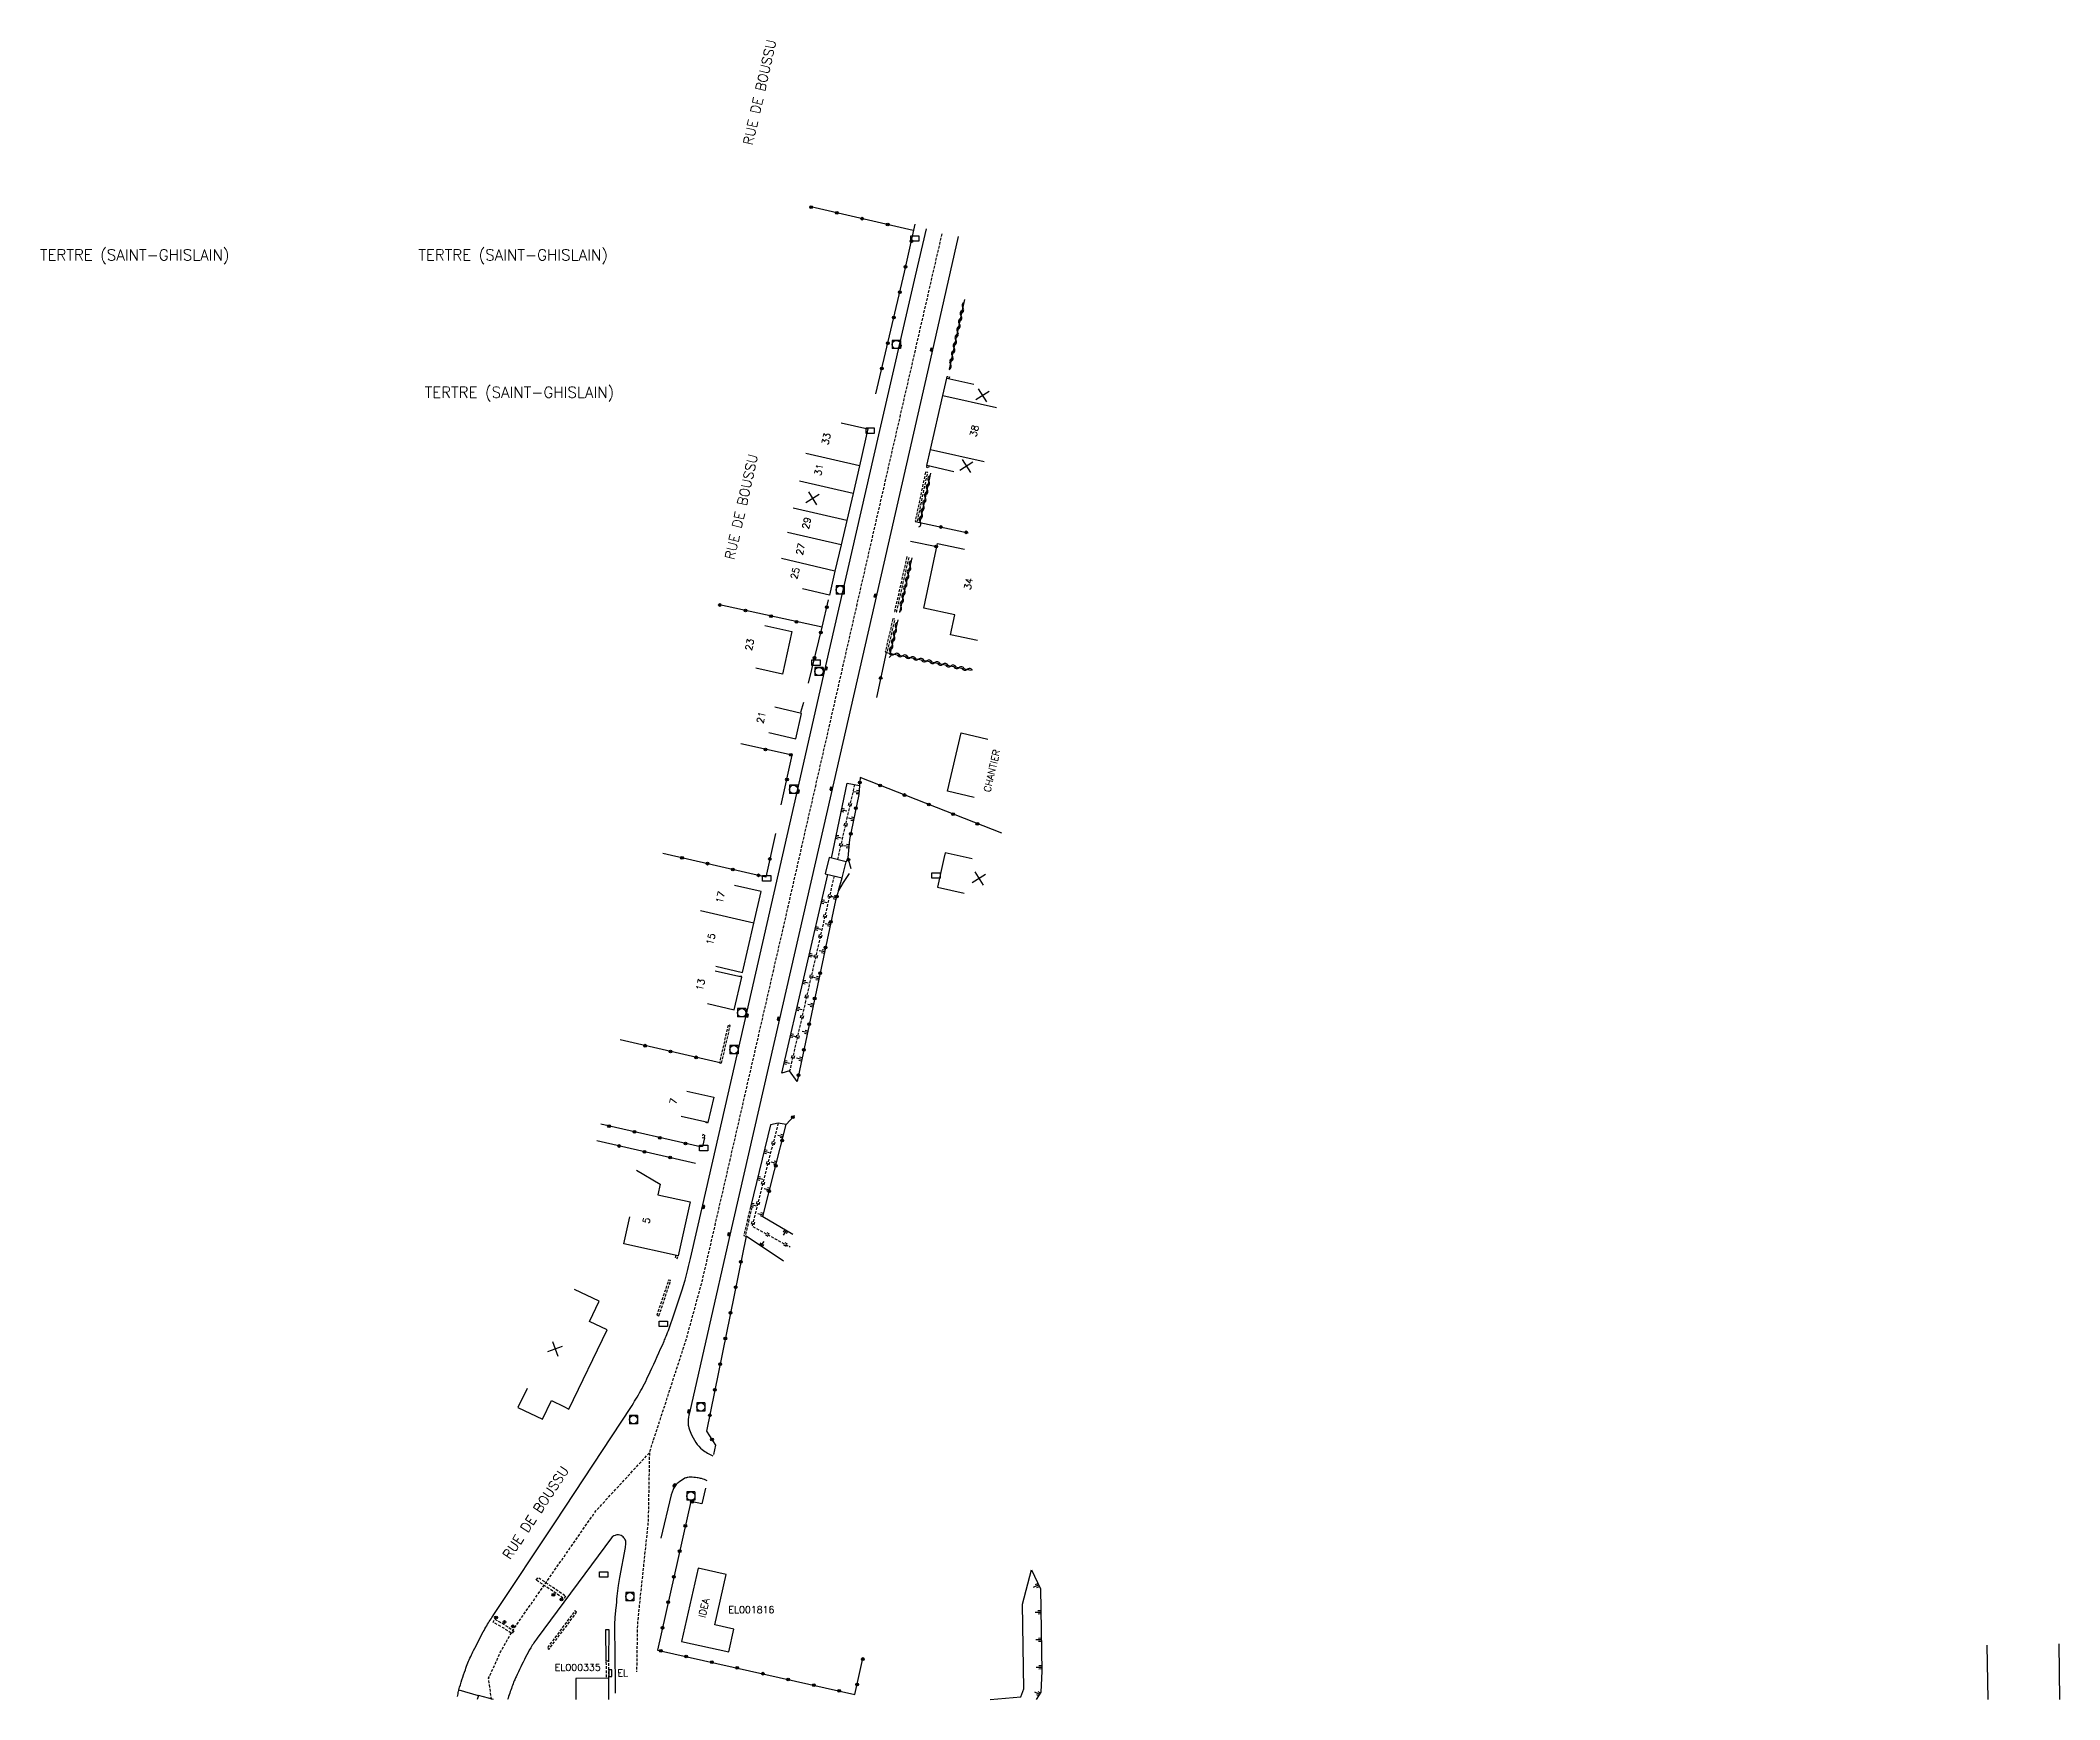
# Model space of a CAD drawing. Header units: millimetres. Extents: x 108000 to 108982, y 127000 to 128000.
# Drawn here: x 108446.3 to 108813.3, y 127000 to 127301.6 of the extents above; entities that cross this region are included whole.
import ezdxf
from ezdxf.enums import TextEntityAlignment as Align

# ---------------------------------------------------------------- set-up
doc = ezdxf.new("R2010")
doc.units = ezdxf.units.MM
doc.linetypes.add('DASHED', pattern=[0.75, 0.5, -0.25])
doc.layers.get('0').update_dxf_attribs({"linetype": 'CONTINUOUS'})
for name, color, linetype in [('W0001', 6, 'DASHED'), ('W0008', 7, 'CONTINUOUS'), ('W0100', 7, 'CONTINUOUS'), ('W0112', 1, 'DASHED'), ('W0120', 7, 'CONTINUOUS'), ('W0211', 2, 'CONTINUOUS'), ('W0220', 5, 'DASHED'), ('W0310', 3, 'CONTINUOUS'), ('W0322', 7, 'CONTINUOUS'), ('W0400', 7, 'CONTINUOUS'), ('W0420', 7, 'CONTINUOUS'), ('W0980', 7, 'CONTINUOUS'), ('W0984', 7, 'CONTINUOUS'), ('W0989', 7, 'CONTINUOUS'), ('W0991', 7, 'CONTINUOUS'), ('W1102', 7, 'CONTINUOUS'), ('W1471', 7, 'CONTINUOUS')]:
    doc.layers.add(name, color=color, linetype=linetype)
doc.styles.get("Standard").update_dxf_attribs({"font": 'romans.shx', "width": 0.85})

msp = doc.modelspace()

# ---------------------------------------------------------------- texts
at = {"layer": 'W0980'}
for p in [(108463.42, 127262.5), (108532.19, 127262.5), (108533.34, 127237.53)]:
    msp.add_text('TERTRE (SAINT-GHISLAIN)', height=2, dxfattribs=at).set_placement(p, align=Align.MIDDLE)
at = {"layer": 'W0984'}
for s, rotation, p in [('CHANTIER', 76.8041, (108619.2, 127168.85)), ('IDEA', 77.2719, (108566.87, 127016.65)), ('EL', 0.7547, (108552.12, 127004.85))]:
    msp.add_text(s, height=1.25, rotation=rotation, dxfattribs=at).set_placement(p, align=Align.MIDDLE)
for s, p in [('EL001816', (108575.5, 127016.37)), ('EL000335', (108543.94, 127005.85))]:
    msp.add_text(s, height=1.25, dxfattribs=at).set_placement(p, align=Align.MIDDLE)
at = {"layer": 'W0989'}
for rotation, p in [(77.1479, (108577, 127292.2)), (77.1479, (108573.67, 127216.85)), (56.5359, (108536.3, 127033.99))]:
    msp.add_text('RUE DE BOUSSU', height=1.75, rotation=rotation, dxfattribs=at).set_placement(p, align=Align.MIDDLE)
at = {"layer": 'W0991'}
for s, rotation, p in [('38', 77.0872, (108616.01, 127230.64)), ('33', 77.1476, (108589.09, 127229.21)), ('31', 77.1476, (108587.77, 127223.6)), ('29', 77.1476, (108585.52, 127213.88)), ('27', 77.1476, (108584.42, 127209.17)), ('25', 77.1476, (108583.44, 127204.76)), ('34', 78.1201, (108614.96, 127202.85)), ('23', 77.6991, (108575.17, 127191.8)), ('21', 77.0784, (108577.27, 127178.55)), ('17', 76.6695, (108569.88, 127145.86)), ('15', 76.6695, (108568.12, 127138.26)), ('13', 76.6695, (108566.26, 127129.97)), ('7', 77.1146, (108561.3, 127108.78)), ('5', 77.2771, (108556.43, 127087.1))]:
    msp.add_text(s, height=1.25, rotation=rotation, dxfattribs=at).set_placement(p, align=Align.MIDDLE)

# ---------------------------------------------------------------- blocks, each defined once
blk = doc.blocks.new('T400')
for p, q in [((-0.15, 0.3), (0.15, 0.3)), ((-0.15, -0.25), (-0.15, 0.3)), ((-0.15, 0.15), (0.15, 0.15)), ((-0.15, 0), (0.15, 0)), ((0.15, 0.3), (0.15, -0.25)), ((-0.15, -0.15), (0.15, -0.15)), ((-0.15, -0.25), (-0.15, -0.3)), ((-0.15, -0.3), (0.15, -0.3)), ((0.15, -0.3), (0.15, -0.25))]:
    blk.add_line(p, q)
blk = doc.blocks.new('T420')
for p, q in [((0.75, 0.75), (-0.75, 0.75)), ((-0.75, 0.75), (-0.75, -0.75)), ((0.75, 0.75), (0.75, -0.75)), ((0.75, -0.75), (-0.75, -0.75))]:
    blk.add_line(p, q)
blk.add_ellipse((0, 0), major_axis=(-0.53, 0.53), ratio=1, start_param=3.926991, end_param=10.210176)
blk = doc.blocks.new('t322o')
at = {"color": 0, "linetype": 'Continuous'}
for radius in [0.25, 0.15]:
    blk.add_circle((0, 0), radius, dxfattribs=at)
blk = doc.blocks.new('t211o')
at = {"color": 0, "linetype": 'Continuous'}
for p, q in [((-0.29, 0.5), (-0.29, 0)), ((0, 1), (0, 0)), ((0.29, 0.5), (0.29, 0))]:
    blk.add_line(p, q, dxfattribs=at)
blk = doc.blocks.new('t991o')
at = {"color": 0, "linetype": 'Continuous'}
for p, q in [((-1, 1), (1, -1)), ((-1, -1), (1, 1))]:
    blk.add_line(p, q, dxfattribs=at)
blk = doc.blocks.new('t310o')
at = {"color": 0, "linetype": 'Continuous'}
for centre, start, end in [((-0.5, 0.38), 216.8699, 323.1304), ((0.5, -0.37), 36.8699, 143.1303)]:
    blk.add_arc(centre, 0.625, start, end, dxfattribs=at)
blk = doc.blocks.new('t220o')
at = {"color": 0, "linetype": 'Continuous'}
for p, q in [((-0.25, 0.25), (0.25, 0.25)), ((-0.25, -0.25), (0.25, -0.25))]:
    blk.add_line(p, q, dxfattribs=at)
blk = doc.blocks.new('T1471')
at = {"color": 0, "linetype": 'Continuous', "flags": 128}
blk.add_lwpolyline([(-0.75, -0.5), (-0.75, 0.5), (0.75, 0.5), (0.75, -0.5), (-0.75, -0.5)], dxfattribs=at)

# ---------------------------------------------------------------- linework, layer by layer
at = {"layer": 'W0001', "flags": 128}
for points in [[(108528.24, 127000), (108528.26, 127000.1), (108527.74, 127003.88), (108529.91, 127008.66), (108532.32, 127012.88), (108547.25, 127034.32), (108556.96, 127044.87), (108560.26, 127055), (108563.71, 127065.66), (108566.57, 127076.08), (108571.19, 127096.17), (108581.37, 127140.6), (108596.56, 127207.16), (108610.21, 127266.69)], [(108556.96, 127044.87), (108556.74, 127032.45), (108554.78, 127013.92), (108554.63, 127005.08)]]:
    msp.add_lwpolyline(points, dxfattribs=at)
at = {"layer": 'W0008', "flags": 128}
for points in [[(108522.11, 127000.59, -0.006106), (108522.28, 127001.53, -0.02293), (108522.34, 127001.78, -0.015648), (108523.51, 127005.44, -0.023041), (108524.49, 127007.86, -0.009257), (108525.02, 127008.95, -0.002963), (108526.75, 127012.3, -0.017054), (108527.39, 127013.44, -0.009278), (108528.67, 127015.45), (108539.89, 127032.32), (108553.57, 127053.12, 0.019933), (108555.4, 127056.17, 0.018594), (108557.11, 127059.59, 0.001578), (108559.63, 127065.16, 0.009962), (108560.01, 127066.05, 0.012159), (108560.53, 127067.45, 0.002373), (108562.99, 127074.68, 0.016741), (108563.46, 127076.27, 0.006892), (108564.43, 127080.18), (108566.7, 127089.96), (108574.74, 127125.15), (108584.07, 127166.05), (108589.02, 127187.94), (108598.68, 127229.96), (108605.3, 127258.83), (108607.3, 127267.4)], [(108613.11, 127265.99), (108608.27, 127244.86), (108598.29, 127201.04), (108589.98, 127164.7), (108580.44, 127122.95), (108571.38, 127083.67), (108564.24, 127052.13, 0.037379), (108563.99, 127050.51, 0.077307), (108564.06, 127049.72, 0.047421), (108564.5, 127048.44, 0.033276), (108565.4, 127046.75, 0.08661), (108566.56, 127045.46, 0.065969), (108568.52, 127044.3)], [(108567.47, 127039.8, 0.032464), (108566.45, 127040.17, 0.042351), (108565.63, 127040.34, 0.01854), (108564.44, 127040.43, 0.045245), (108563.95, 127040.41, 0.086453), (108563.43, 127040.24, 0.036816), (108562.33, 127039.55, 0.070383), (108561.72, 127038.95, 0.06719), (108561.27, 127038.17), (108560.89, 127037.24), (108559.06, 127029.37)], [(108550.82, 127001.15), (108550.72, 127009.92, -0.000534), (108550.68, 127014.06, -0.0241), (108550.69, 127014.15, -0.001133), (108550.91, 127016.65, -0.001293), (108551.12, 127018.83, -0.009308), (108551.34, 127020.76, -0.012236), (108551.58, 127022.21), (108552.59, 127027.66, 0.044084), (108552.68, 127028.62, 0.114219), (108552.6, 127028.99, 0.070076), (108552.2, 127029.58, 0.112511), (108551.84, 127029.84, 0.093309), (108551.33, 127029.95, 0.078104), (108550.72, 127029.86, 0.074819), (108550.33, 127029.68, 0.086868), (108550.06, 127029.43), (108536.57, 127011.18, 0.021641), (108535.39, 127009.43, 0.023604), (108534.45, 127007.72, 0.002767), (108532.73, 127004.15, 0.013652), (108532.4, 127003.42, 0.011374), (108531.98, 127002.32, 0.003843), (108531.17, 127000)]]:
    msp.add_lwpolyline(points, format="xyb", dxfattribs=at)
msp.add_lwpolyline([(108589.66, 127153.08), (108588.93, 127150.13), (108591.97, 127149.37), (108592.7, 127152.32)], close=True, dxfattribs=at)
for points in [[(108549.58, 127007), (108549.65, 127012.67), (108548.98, 127012.69), (108549.07, 127006.93)], [(108522.34, 127001.78), (108525.85, 127000.77)], [(108528.63, 127000), (108525.89, 127000.77), (108525.68, 127000)]]:
    msp.add_lwpolyline(points, dxfattribs=at)
at = {"layer": 'W0100', "flags": 128}
for points in [[(108612.27, 127223.23), (108607.39, 127224.33), (108608.06, 127227.28), (108610.31, 127237.11), (108611.02, 127240.23), (108615.9, 127239.12)], [(108591.81, 127232.11), (108596.68, 127231), (108595.15, 127224.29), (108593.98, 127219.28), (108592.85, 127214.34), (108591.81, 127209.92), (108590.69, 127205.17), (108589.67, 127200.77), (108584.8, 127201.91)], [(108616.58, 127192.56), (108611.69, 127193.59), (108612.45, 127197.24), (108606.87, 127198.41), (108609.35, 127210.17), (108614.24, 127209.15)], [(108577.97, 127195.25), (108582.86, 127194.19), (108581.16, 127186.43), (108576.28, 127187.5)], [(108578.69, 127175.81), (108583.56, 127174.69), (108584.61, 127179.29), (108579.74, 127180.4)], [(108616.01, 127164.02), (108611.14, 127165.16), (108613.62, 127175.74), (108618.49, 127174.6)], [(108615.61, 127152.85), (108610.73, 127153.95), (108610.5, 127152.92), (108609.32, 127147.7), (108614.19, 127146.59)], [(108569.03, 127133.33), (108573.9, 127132.2), (108575.97, 127141.16), (108577.3, 127146.91), (108572.43, 127148.03)], [(108567.51, 127126.57), (108572.37, 127125.41), (108573.77, 127131.31), (108568.9, 127132.46)], [(108563.78, 127110.64), (108568.65, 127109.53), (108567.59, 127104.92), (108562.72, 127106.03)], [(108554.64, 127096.25), (108558.94, 127093.69), (108558.51, 127091.77), (108564.37, 127090.47), (108562.19, 127080.67), (108552.33, 127082.87), (108553.41, 127087.75)], [(108534.76, 127056.54), (108533.06, 127053.1), (108537.51, 127050.98), (108539.17, 127054.36), (108541.4, 127053.26), (108542.35, 127052.8), (108549.27, 127067.25), (108546.09, 127068.77), (108547.84, 127072.42), (108543.33, 127074.58)], [(108549.62, 127000), (108549.61, 127003.88), (108543.6, 127003.82), (108543.62, 127000)]]:
    msp.add_lwpolyline(points, dxfattribs=at)
for points in [[(108570.92, 127022.74), (108565.83, 127023.87), (108562.82, 127010.57), (108571.37, 127008.7), (108572.31, 127012.79), (108568.85, 127013.57)], [(108550.16, 127004.2), (108550.14, 127005.41), (108549.6, 127005.4), (108549.62, 127004.19)]]:
    msp.add_lwpolyline(points, close=True, dxfattribs=at)
at = {"layer": 'W0112', "flags": 128}
for points in [[(108611.02, 127240.23), (108611.08, 127240.55), (108611.48, 127240.48), (108611.41, 127240.15)], [(108607.39, 127224.33), (108607.33, 127224.03), (108607.72, 127223.95), (108607.78, 127224.25)], [(108573.72, 127131.32), (108573.74, 127131.48), (108573.34, 127131.52), (108573.33, 127131.41)], [(108567.59, 127104.92), (108567.55, 127104.79), (108567.17, 127104.92), (108567.2, 127105.01)], [(108561.76, 127080.77), (108561.63, 127080.31), (108562.01, 127080.2), (108562.15, 127080.68)], [(108549.61, 127003.88), (108549.6, 127005.41), (108549.58, 127007), (108549.24, 127006.99), (108549.07, 127006.93), (108549.1, 127003.87)]]:
    msp.add_lwpolyline(points, dxfattribs=at)
for points in [[(108607.15, 127223.15), (108605.26, 127214.16), (108605.65, 127214.08), (108607.54, 127223.07)], [(108603.76, 127207.75), (108601.51, 127197.83), (108601.9, 127197.74), (108604.15, 127207.66)], [(108601.21, 127196.5), (108599.83, 127190.5), (108600.22, 127190.41), (108601.6, 127196.41)], [(108570.08, 127115.7), (108571.66, 127122.56), (108571.27, 127122.65), (108569.69, 127115.79)], [(108566.96, 127102.11), (108567.08, 127102.66), (108566.68, 127102.74), (108566.57, 127102.19)], [(108575.32, 127089.59), (108574.12, 127084.36), (108574.44, 127084.28), (108575.64, 127089.52)], [(108558.68, 127069.76), (108560.68, 127075.68), (108560.81, 127076.17), (108560.43, 127076.28), (108560.29, 127075.8), (108558.3, 127069.89)], [(108536.41, 127021.71), (108536.73, 127022.23), (108541.77, 127018.85), (108541.44, 127018.35), (108536.91, 127021.38)], [(108543.74, 127015.87), (108543.43, 127016.14), (108538.38, 127009.37), (108538.69, 127009.13)], [(108532.32, 127012.51), (108531.98, 127012.01), (108530.28, 127013.12), (108528.54, 127014.1), (108528.84, 127014.63), (108530.59, 127013.63), (108531.81, 127012.83)]]:
    msp.add_lwpolyline(points, close=True, dxfattribs=at)
at = {"layer": 'W0120', "flags": 128}
for points in [[(108800.27, 127000), (108800.12, 127009.93)], [(108813.11, 127010.12), (108813.27, 127000)]]:
    msp.add_lwpolyline(points, dxfattribs=at)
at = {"layer": 'W0211', "flags": 128}
for points in [[(108590.05, 127152.99), (108592.91, 127166.62), (108595.16, 127166.2)], [(108593.04, 127153.01), (108592.7, 127152.32)], [(108583.8, 127112.37), (108582.45, 127114.31), (108581.02, 127113.9), (108589.4, 127150.02)], [(108591.33, 127147.07), (108591.97, 127149.37)], [(108581.84, 127104.58), (108580.35, 127104.82), (108579, 127104.51), (108575.39, 127089.74)], [(108577.58, 127087.86), (108583.03, 127084.59)], [(108581.33, 127079.7), (108574.52, 127084.26), (108574.52, 127084.26)], [(108618.91, 127000), (108624.46, 127000.53), (108625.01, 127001.95), (108624.77, 127017.33), (108626.42, 127023.58), (108628.03, 127020.15), (108628.26, 127005.15), (108628.08, 127001.34), (108627.28, 127000)]]:
    msp.add_lwpolyline(points, dxfattribs=at)
at = {"layer": 'W0220', "flags": 128}
for points in [[(108594.25, 127166.37), (108591.14, 127152.71)], [(108590.52, 127149.74), (108582.45, 127114.31)], [(108580.35, 127104.82), (108575.61, 127086.1), (108582.55, 127082.3)]]:
    msp.add_lwpolyline(points, dxfattribs=at)
at = {"layer": 'W0310', "flags": 128}
for points in [[(108614.25, 127254.52), (108611.47, 127241.85)], [(108608.03, 127222.96), (108606.12, 127214.06)], [(108604.64, 127207.55), (108602.39, 127197.63)], [(108602.09, 127196.3), (108600.7, 127190.3)], [(108600.02, 127190.37), (108615.44, 127187.13)]]:
    msp.add_lwpolyline(points, dxfattribs=at)
at = {"layer": 'W0322', "flags": 128}
for points in [[(108604.9, 127267.11), (108586.28, 127271.36)], [(108598.14, 127237.37), (108603.3, 127259.49), (108605.28, 127268.21)], [(108605.26, 127214.16), (108614.87, 127212.14)], [(108604.41, 127210.62), (108609.23, 127209.61)], [(108588.34, 127194.95), (108569.71, 127199.01)], [(108585.85, 127184.77), (108588.34, 127194.95), (108589.52, 127199.93)], [(108600.02, 127190.37), (108598.21, 127182.2)], [(108584.51, 127179.51), (108585.02, 127181.36)], [(108580.94, 127162.65), (108582.94, 127171.68), (108573.56, 127173.73)], [(108620.99, 127157.49), (108595.29, 127167.62), (108595, 127164.53), (108593.35, 127156.36), (108593.04, 127153.01), (108593.56, 127151.12)], [(108579.91, 127157.45), (108578.12, 127149.54), (108559.4, 127153.85)], [(108593.25, 127150.17), (108592.2, 127148.56), (108591.33, 127147.07), (108590.79, 127145.3), (108583.8, 127112.37)], [(108570.08, 127115.7), (108551.63, 127119.92)], [(108566.96, 127102.11), (108566.61, 127100.58), (108566.23, 127100.47), (108548.13, 127104.61)], [(108577.58, 127087.86), (108581.84, 127104.58), (108583.33, 127106.22)], [(108565.35, 127097.48), (108547.43, 127101.57)], [(108574.52, 127084.26), (108567.35, 127048.81), (108569, 127046.24), (108568.6, 127044.56)], [(108567.14, 127038.43), (108566.5, 127035.59), (108564.48, 127036.02), (108558.44, 127009.01), (108594.3, 127000.95), (108595.78, 127007.49)]]:
    msp.add_lwpolyline(points, dxfattribs=at)
at = {"layer": 'W1102', "flags": 128}
for points in [[(108610.31, 127237.11), (108620.06, 127234.89)], [(108595.15, 127224.29), (108585.41, 127226.55)], [(108608.06, 127227.28), (108617.81, 127225.07)], [(108593.98, 127219.28), (108584.24, 127221.53)], [(108592.85, 127214.34), (108583.1, 127216.59)], [(108591.81, 127209.92), (108582.08, 127212.2)], [(108590.69, 127205.17), (108580.96, 127207.47)], [(108575.97, 127141.16), (108566.23, 127143.42)]]:
    msp.add_lwpolyline(points, dxfattribs=at)

# ---------------------------------------------------------------- block references
at = {"layer": 'W0211'}
for p, rotation in [((108591.88, 127161.73), 258.173116786254), ((108595.05, 127164.99), 84.64782519729141), ((108594.1, 127160.08), 78.52950746039845), ((108590.86, 127156.84), 258.173116786254), ((108593.24, 127155.16), 84.85998303303302), ((108588.26, 127145.09), 256.9298582614556), ((108590.94, 127145.78), 73.04475976407159), ((108587.13, 127140.22), 256.9298582614556), ((108589.86, 127140.9), 78.01663849351507), ((108588.82, 127136.01), 78.01663849351507), ((108586, 127135.35), 256.9298582614556), ((108584.86, 127130.48), 256.9298582614556), ((108587.78, 127131.11), 78.01663849351507), ((108583.73, 127125.61), 256.9298582614556), ((108586.74, 127126.22), 78.01663849351507), ((108585.71, 127121.33), 78.01663849351507), ((108582.6, 127120.74), 256.9298582614556), ((108581.47, 127115.87), 256.9298582614556), ((108584.67, 127116.44), 78.01663849351507), ((108577.81, 127099.65), 256.2728129978025), ((108581.29, 127102.39), 75.67644729958664), ((108580.05, 127097.55), 75.67644729958664), ((108576.63, 127094.8), 256.2728129978025), ((108578.81, 127092.7), 75.67644729958664), ((108575.44, 127089.94), 256.2728129978025), ((108577.65, 127088.14), 75.67644729958664), ((108581.86, 127085.29), 149.0936282097926), ((108577.18, 127082.48), 326.1141023280891), ((108627.7, 127020.85), 115.0982678055837), ((108628.09, 127015.92), 90.89231536025736), ((108628.17, 127010.92), 90.89231536025736), ((108628.25, 127005.92), 90.89231536025736), ((108627.87, 127000.99), 65.82895872151484)]:
    msp.add_blockref('t211o', p, dxfattribs=dict(at, rotation=rotation))
at = {"layer": 'W0220'}
for p, rotation in [((108593.41, 127162.72), 257.1830258776116), ((108592.58, 127159.06), 257.1830258776116), ((108591.75, 127155.4), 257.1830258776116), ((108589.68, 127146.08), 257.1812092974399), ((108588.85, 127142.42), 257.1812092974399), ((108588.02, 127138.77), 257.1812092974399), ((108587.19, 127135.11), 257.1812092974399), ((108586.36, 127131.45), 257.1812092974399), ((108585.52, 127127.8), 257.1812092974399), ((108584.69, 127124.14), 257.1812092974399), ((108583.86, 127120.48), 257.1812092974399), ((108583.03, 127116.83), 257.1812092974399), ((108579.43, 127101.18), 255.7771301714526), ((108578.51, 127097.55), 255.7771301714526), ((108577.59, 127093.91), 255.7771301714526), ((108576.66, 127090.27), 255.7771301714526), ((108575.74, 127086.64), 255.7771301714526), ((108578.4, 127084.57), 331.3336463574602), ((108581.69, 127082.77), 331.3336463574602)]:
    msp.add_blockref('t220o', p, dxfattribs=dict(at, rotation=rotation))
at = {"layer": 'W0310'}
for p, rotation in [((108613.93, 127253.06), 257.6413707411944), ((108613.28, 127250.13), 257.6413707411944), ((108613.6, 127251.59), 257.6413707411944), ((108612.32, 127245.73), 257.6413707411944), ((108612.64, 127247.2), 257.6413707411944), ((108612.96, 127248.66), 257.6413707411944), ((108611.68, 127242.8), 257.6413707411944), ((108612, 127244.27), 257.6413707411944), ((108607.4, 127220.03), 257.9166502066112), ((108607.71, 127221.5), 257.9166502066112), ((108606.77, 127217.1), 257.9166502066112), ((108607.08, 127218.56), 257.9166502066112), ((108606.14, 127214.16), 257.9166502066112), ((108606.46, 127215.63), 257.9166502066112), ((108604.31, 127206.09), 257.2179995047463), ((108603.31, 127201.7), 257.2179995047463), ((108603.64, 127203.16), 257.2179995047463), ((108603.97, 127204.62), 257.2179995047463), ((108602.65, 127198.77), 257.2179995047463), ((108602.98, 127200.24), 257.2179995047463), ((108601.75, 127194.83), 257.0323052460707), ((108600.74, 127190.45), 257.0323052460707), ((108601.08, 127191.91), 257.0323052460707), ((108601.41, 127193.37), 257.0323052460707), ((108601.49, 127190.06), 348.1200642958111), ((108602.96, 127189.75), 348.1200642958111), ((108604.42, 127189.44), 348.1200642958111), ((108605.89, 127189.14), 348.1200642958111), ((108607.36, 127188.83), 348.1200642958111), ((108608.83, 127188.52), 348.1200642958111), ((108610.29, 127188.21), 348.1200642958111), ((108611.76, 127187.9), 348.1200642958111), ((108613.23, 127187.59), 348.1200642958111), ((108614.7, 127187.28), 348.1200642958111)]:
    msp.add_blockref('t310o', p, dxfattribs=dict(at, rotation=rotation))
at = {"layer": 'W0322'}
for p, rotation in [((108586.38, 127271.34), 167.1475528682417), ((108591.01, 127270.28), 167.1475528682417), ((108595.64, 127269.23), 167.1475528682417), ((108600.27, 127268.17), 167.1475528682417), ((108604.58, 127265.13), 77.18475414435069), ((108603.53, 127260.5), 77.18475414435069), ((108602.46, 127255.87), 76.88678263947878), ((108601.38, 127251.25), 76.88678263947878), ((108600.3, 127246.62), 76.88678263947878), ((108599.22, 127241.99), 76.88678263947878), ((108609.91, 127213.18), 348.1200642958307), ((108609.06, 127209.65), 348.1200642959205), ((108614.55, 127212.21), 348.1200642958307), ((108569.77, 127199), 167.6991061478266), ((108589.21, 127198.62), 76.70195490548934), ((108574.41, 127197.99), 167.6991061478266), ((108579.06, 127196.97), 167.6991061478266), ((108583.7, 127195.96), 167.6991061478266), ((108588.11, 127194), 76.27480910613916), ((108586.98, 127189.39), 76.27480910613916), ((108598.99, 127185.73), 257.5154427607764), ((108578.05, 127172.75), 167.6991061478415), ((108582.69, 127171.74), 167.6991061478415), ((108581.97, 127167.29), 77.53196136487685), ((108595.21, 127166.74), 264.6478251976784), ((108598.9, 127166.19), 158.4875468220014), ((108594.5, 127162.05), 258.5295074601426), ((108603.32, 127164.45), 158.4875468220014), ((108607.74, 127162.71), 158.4875468220014), ((108612.16, 127160.97), 158.4875468220014), ((108616.57, 127159.23), 158.4875468220014), ((108593.56, 127157.4), 258.5295074601426), ((108562.89, 127153.05), 167.015359966293), ((108567.52, 127151.98), 167.015359966293), ((108572.14, 127150.91), 167.015359966293), ((108578.86, 127152.82), 257.2088938097249), ((108593.13, 127152.7), 285.3778937624264), ((108576.77, 127149.85), 167.015359966293), ((108591.01, 127146.02), 253.0447597640367), ((108589.96, 127141.38), 258.0166384931136), ((108588.98, 127136.74), 258.0166384931136), ((108587.99, 127132.09), 258.0166384931136), ((108587, 127127.45), 258.0166384931136), ((108586.02, 127122.8), 258.0166384931136), ((108556.19, 127118.88), 167.1145540113133), ((108560.82, 127117.82), 167.1145540113133), ((108585.03, 127118.15), 258.0166384931136), ((108565.45, 127116.76), 167.1145540113133), ((108584.04, 127113.51), 258.0166384931136), ((108549.62, 127104.27), 167.1145540113399), ((108554.25, 127103.21), 167.1145540113399), ((108583.01, 127105.87), 47.91332360669602), ((108551.45, 127100.65), 167.114554011337), ((108556.09, 127099.59), 167.114554011337), ((108558.88, 127102.15), 167.1145540113399), ((108563.51, 127101.09), 167.1145540113399), ((108581.1, 127101.67), 75.67644729972343), ((108560.72, 127098.54), 167.114554011337), ((108579.93, 127097.06), 75.67644729972343), ((108578.75, 127092.46), 75.67644729972343), ((108573.58, 127079.61), 258.5643309051713), ((108572.64, 127074.95), 258.5643309051713), ((108571.7, 127070.3), 258.5643309051713), ((108570.76, 127065.64), 258.5643309051713), ((108569.82, 127060.99), 258.5643309051713), ((108568.87, 127056.33), 258.5643309051713), ((108567.93, 127051.68), 258.5643309051713), ((108568.34, 127047.27), 302.6942754270048), ((108564.7, 127035.98), 167.9590624321939), ((108563.49, 127031.61), 257.4060289675508), ((108562.46, 127026.98), 257.4060289675508), ((108561.42, 127022.34), 257.4060289675508), ((108539.51, 127019.07), 180.7546793682679), ((108529.09, 127014.93), 180.7546793682679), ((108540.97, 127018.21), 180.7546793682679), ((108560.38, 127017.71), 257.4060289675508), ((108530.65, 127014.11), 180.7546793682679), ((108532.13, 127013.32), 180.7546793682679), ((108559.35, 127013.07), 257.4060289675508), ((108559.02, 127008.88), 347.3269097860327), ((108563.66, 127007.84), 347.3269097860327), ((108595.75, 127007.38), 77.27185586894588), ((108568.29, 127006.8), 347.3269097860327), ((108572.92, 127005.76), 347.3269097860327), ((108577.56, 127004.72), 347.3269097860327), ((108582.19, 127003.67), 347.3269097860327), ((108586.83, 127002.63), 347.3269097860327), ((108591.46, 127001.59), 347.3269097860327), ((108594.71, 127002.74), 77.27185586894588)]:
    msp.add_blockref('t322o', p, dxfattribs=dict(at, rotation=rotation))
at = {"layer": 'W0400'}
for p, rotation in [((108602.52, 127246.02), 167.0840657431498), ((108608.25, 127245.44), 347.093283395955), ((108598.05, 127200.67), 167.1290946304264), ((108589.06, 127187.45), 167.2565516478774), ((108584, 127165.08), 167.1478573444917), ((108590.04, 127165.62), 347.1290946304264), ((108574.71, 127124.36), 167.1424692197916), ((108580.47, 127123.79), 347.0953343853351), ((108566.76, 127089.55), 166.9769956838752), ((108571.44, 127084.62), 347.0136059930348), ((108564.15, 127052.41), 347.6283228864183), ((108561.55, 127038.96), 323.8514134536325)]:
    msp.add_blockref('T400', p, dxfattribs=dict(at, rotation=rotation))
at = {"layer": 'W0420'}
for p in [(108601.83, 127246.35), (108591.64, 127201.74), (108587.78, 127186.91), (108583.17, 127165.47), (108573.75, 127124.87), (108572.32, 127118.15), (108554.07, 127050.91), (108566.31, 127053.19), (108564.5, 127037), (108553.41, 127018.73)]:
    msp.add_blockref('T420', p, dxfattribs=at)
at = {"layer": 'W0991'}
for p, rotation in [((108617.49, 127237.11), 347.1725407768803), ((108614.55, 127224.26), 347.2330481244112), ((108586.6, 127218.39), 347.0316212480238), ((108616.85, 127149.28), 347.2642522039228), ((108539.84, 127063.76), 334.4027807495316)]:
    msp.add_blockref('t991o', p, dxfattribs=dict(at, rotation=rotation))
at = {"layer": 'W1471'}
for p in [(108605.2, 127265.64), (108597.08, 127230.69), (108587.22, 127188.51), (108578.26, 127149.32), (108609.07, 127149.81), (108566.82, 127100.29), (108559.5, 127068.32), (108548.63, 127022.74)]:
    msp.add_blockref('T1471', p, dxfattribs=at)

msp.set_redraw_order([(e.dxf.handle, doc.entitydb.next_handle()) for e in msp.query("TEXT MTEXT ATTDEF DIMENSION ARC_DIMENSION")])  # texts and dimensions are drawn at this point

doc.saveas('drawing.dxf')
